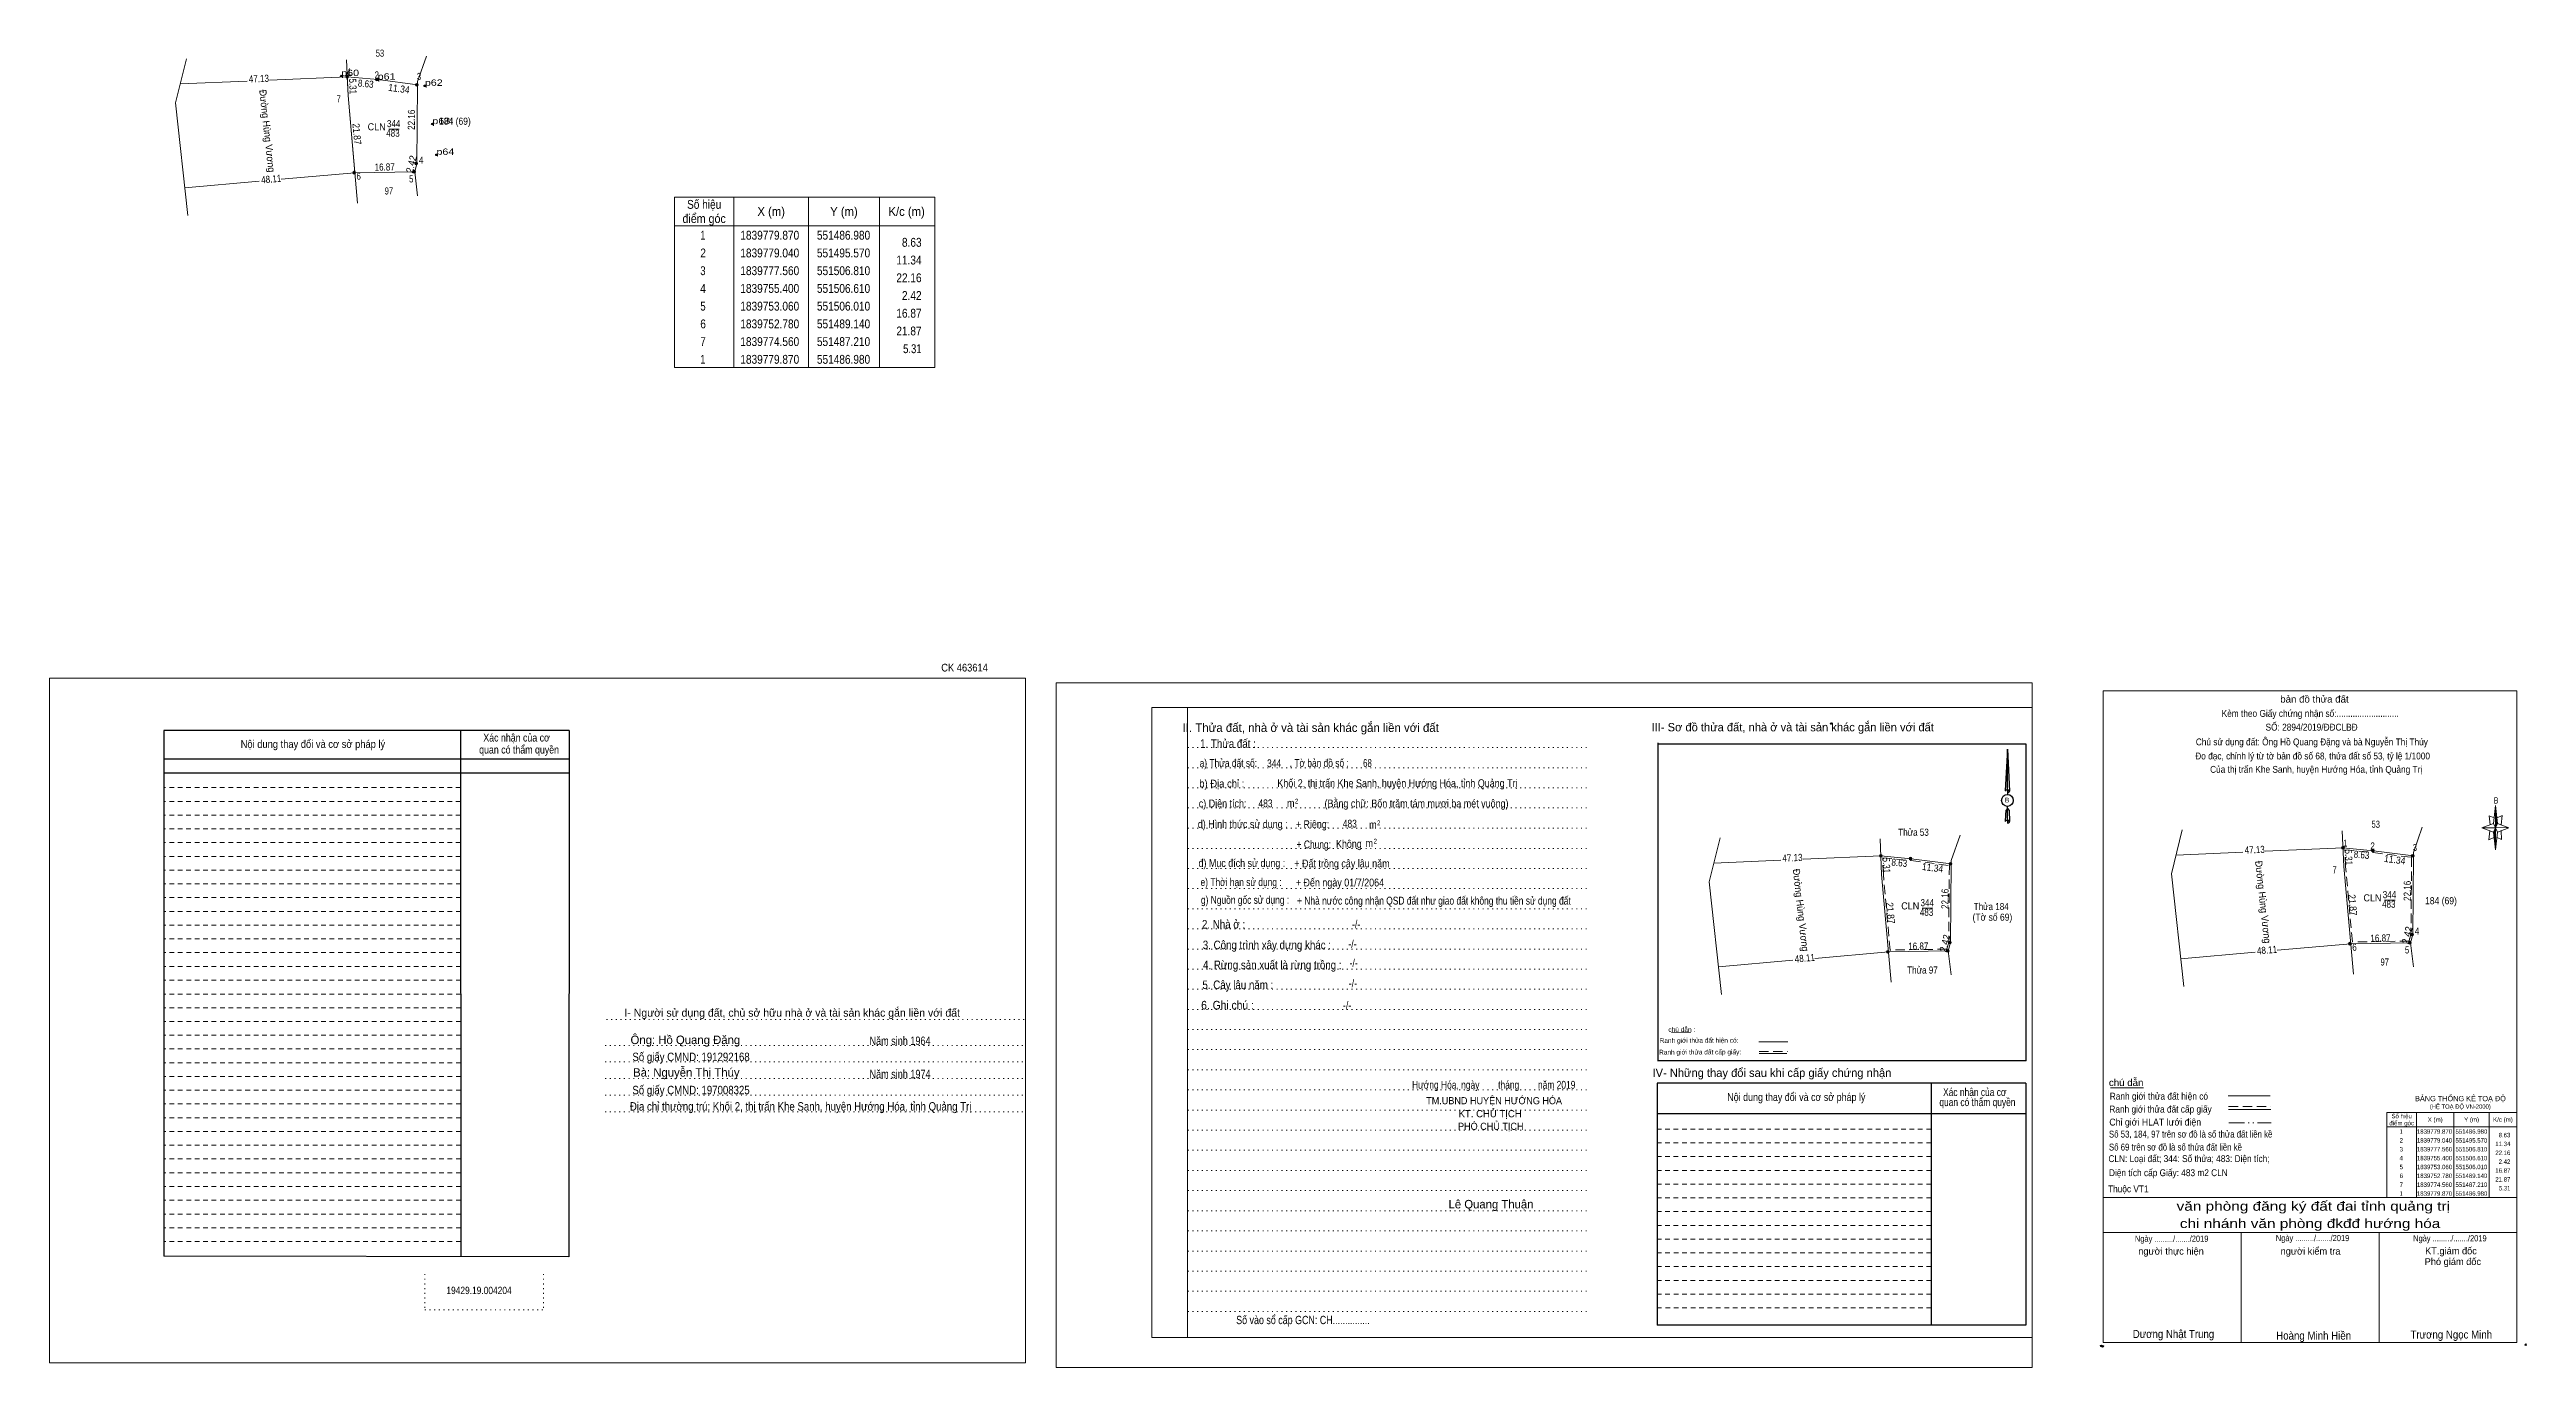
# Model space of a CAD drawing. Header units: metres. Extents: x 551018 to 552101, y 1839416 to 1840011.
# Drawn here: x 551403 to 552101, y 1839416 to 1839788 of the extents above; entities that cross this region are included whole.
import ezdxf
from ezdxf.enums import TextEntityAlignment as Align

# ---------------------------------------------------------------- set-up
doc = ezdxf.new("R2010")
doc.units = ezdxf.units.M
doc.header["$LTSCALE"] = 0.88
doc.header["$PDMODE"] = 32
doc.header["$PDSIZE"] = 0.44
for name, pattern in [('DASH_DOUBLE_DOT', [9.2, 5, -1.2, 0.3, -1.2, 0.3, -1.2]), ('DOTTED', [1.5, 0.3, -1.2]), ('MEDIUM_DASHED', [4.5, 3, -1.5]), ('SHORT_DASHED', [2.7, 1.5, -1.2])]:
    doc.linetypes.add(name, pattern=pattern)
for name, color, linetype, lineweight in [('1', 7, 'DOTTED', 13), ('17', 7, 'Continuous', 13), ('18', 7, 'Continuous', 25), ('2', 7, 'SHORT_DASHED', 13), ('28', 7, 'Continuous', 13), ('49', 7, 'Continuous', 13), ('5', 7, 'Continuous', 13), ('55', 7, 'Continuous', 13), ('6', 7, 'Continuous', 13), ('63', 7, 'Continuous', 13)]:
    doc.layers.add(name, color=color, linetype=linetype, lineweight=lineweight)
for name, color, linetype in [('10', 7, 'Continuous'), ('12', 7, 'Continuous'), ('40', 7, 'Continuous'), ('7', 7, 'Continuous'), ('9', 7, 'Continuous')]:
    doc.layers.add(name, color=color, linetype=linetype)

msp = doc.modelspace()

# ---------------------------------------------------------------- texts
at = {"layer": '1'}
for s, width, p in [('53', 0.8, (551496.205, 1839785.5)), ('CLN', 0.95, (551495.275, 1839764.74)), ('483', 0.85, (551499.87, 1839762.94)), ('344', 0.85, (551500.065, 1839765.64)), ('184 (69)', 0.9, (551517.34, 1839766.31)), ('97', 0.8, (551498.725, 1839746.65)), ('53', 0.8, (552058.905, 1839568.06)), ('CLN', 0.95, (552057.975, 1839547.3)), ('483', 0.85, (552062.57, 1839545.5)), ('344', 0.85, (552062.765, 1839548.2)), ('184 (69)', 0.9, (552077.29, 1839546.49)), ('97', 0.8, (552061.425, 1839529.21))]:
    msp.add_text(s, height=2, dxfattribs=dict(at, width=width)).set_placement(p, align=Align.CENTER)
for s, height, width, p in [('BẢNG THỐNG KÊ TOẠ ĐỘ ', 1.49, 0.95, (552069.98, 1839490.95)), ('(HỆ TOẠ ĐỘ VN-2000)', 1.205, 0.9, (552074.13, 1839488.85))]:
    msp.add_text(s, height=height, dxfattribs=dict(at, width=width)).set_placement(p)
at = {"layer": '10', "width": 0.95}
msp.add_text('PHÓ CHỦ TỊCH', height=2.011, dxfattribs=at).set_placement((551809.385, 1839482.87), align=Align.CENTER)
at = {"layer": '10'}
for s, height, p in [('KT. CHỦ TỊCH', 2.011, (551809.215, 1839486.42)), ('Lê Quang Thuận', 2.386, (551809.46, 1839460.72))]:
    msp.add_text(s, height=height, dxfattribs=at).set_placement(p, align=Align.CENTER)
at = {"layer": '12', "width": 1.25}
for s, p in [('p60', (551485.29, 1839780.04)), ('p61', (551495.57, 1839779.04)), ('p62', (551508.87, 1839777.29)), ('p63', (551510.98, 1839766.5)), ('p64', (551512.14, 1839757.82))]:
    msp.add_text(s, height=1.8, dxfattribs=at).set_placement(p)
at = {"layer": '18'}
msp.add_text('II. Thửa đất, nhà ở và tài sản khác gắn liền với đất', height=2.414, dxfattribs=at).set_placement((551758.625, 1839595.09), align=Align.CENTER)
for s, height, width, p in [('1. Thửa đất :', 2.414, 0.85, (551735.3, 1839590.58)), ('b) Địa chỉ : ', 2.212, 0.9, (551733.925, 1839579.42)), ('a) Thửa đất số:              , Tờ bản đồ số : ', 2.212, 0.8, (551748.665, 1839585.21)), ('344', 2.22, 0.8, (551748.295, 1839585.13)), ('Khối 2, thị trấn Khe Sanh, huyện Hướng Hóa, tỉnh Quảng Trị', 2.22, 0.85, (551783.085, 1839579.52)), ('68', 2.22, 0.75, (551774.62, 1839585.21)), ('c) Diện tích: ', 2.217, 0.85, (551734.135, 1839573.81)), ('483', 2.22, 0.8, (551745.88, 1839573.83)), (' m', 2.212, 0.85, (551752.655, 1839573.93)), ('2', 1.341, 0.75, (551754.65, 1839574.89)), ('(Bằng chữ: Bốn trăm tám mươi ba mét vuông)', 2.22, 0.85, (551788.455, 1839573.81)), ('B', 1.341, 0.9, (551954.965, 1839575.2)), ('d) Hình thức sử dụng :', 2.212, 0.85, (551739.45, 1839568)), ('+ Riêng: ', 2.212, 0.85, (551759.48, 1839567.95)), ('483', 2.22, 0.8, (551769.64, 1839568.12)), (' m', 2.212, 0.85, (551775.795, 1839567.83)), ('2', 1.341, 0.75, (551777.81, 1839568.79)), ('       + Chung:', 2.212, 0.8, (551757.195, 1839562.26)), ('Không', 2.212, 0.85, (551769.38, 1839562.41)), (' m', 2.212, 0.85, (551774.785, 1839562.62)), ('2', 1.341, 0.75, (551776.83, 1839563.61)), ('đ) Mục đích sử dụng :', 2.212, 0.85, (551739.225, 1839557.01)), ('e) Thời hạn sử dụng :', 2.212, 0.8, (551739, 1839551.63)), ('+ Đất trồng cây lâu năm', 2.22, 0.85, (551767.44, 1839556.88)), ('+ Đến ngày 01/7/2064', 2.22, 0.85, (551766.855, 1839551.51)), ('g) Nguồn gốc sử dụng :', 2.212, 0.8, (551740.11, 1839546.61)), ('+ Nhà nước công nhận QSD đất như giao đất không thu tiền sử dụng đất', 2.22, 0.8, (551793.36, 1839546.4)), ('2. Nhà ở :', 2.414, 0.85, (551734.04, 1839539.65)), ('3. Công trình xây dựng khác :', 2.414, 0.85, (551746.27, 1839533.82)), ('4. Rừng sản xuất là rừng trồng :', 2.414, 0.85, (551747.785, 1839528.18)), ('6. Ghi chú :', 2.414, 0.9, (551735.175, 1839516.83)), ('5. Cây lâu năm :', 2.414, 0.85, (551738.085, 1839522.57)), ('Hướng Hóa, ngày        tháng        năm 2019', 2.22, 0.8, (551810.225, 1839494.46)), ('TM.UBND HUYỆN HƯỚNG HÓA', 2.011, 0.95, (551810.325, 1839490.09)), ('19429.19.004204', 2.08, 0.85, (551524.14, 1839436.55)), ('Số vào sổ cấp GCN: CH...............', 2.346, 0.8, (551756.445, 1839428.08))]:
    msp.add_text(s, height=height, dxfattribs=dict(at, width=width)).set_placement(p, align=Align.CENTER)
at = {"layer": '2'}
for s, width, p in [('Nội dung thay đổi và cơ sở pháp lý', 0.9, (551477.305, 1839590.58)), ('Nội dung thay đổi và cơ sở pháp lý', 0.9, (551477.305, 1839590.58)), (' quan có thẩm quyền', 0.85, (551535.085, 1839589)), (' quan có thẩm quyền', 0.85, (551535.085, 1839589)), ('Xác nhận của cơ', 0.85, (551534.725, 1839592.38)), ('Xác nhận của cơ', 0.85, (551534.725, 1839592.38))]:
    msp.add_text(s, height=2.186, dxfattribs=dict(at, width=width)).set_placement(p, align=Align.CENTER)
at = {"layer": '28'}
for s, height, p in [('III- Sơ đồ thửa đất, nhà ở và tài sản khác gắn liền với đất', 2.346, (551894.52, 1839595.26)), ('I- Người sử dụng đất, chủ sở hữu nhà ở và tài sản khác gắn liền với đất', 2.216, (551612.435, 1839514.79)), ('IV- Những thay đổi sau khi cấp giấy chứng nhận', 2.346, (551888.655, 1839497.8))]:
    msp.add_text(s, height=height, dxfattribs=at).set_placement(p, align=Align.CENTER)
for s, height, width, p in [('Thửa 53', 2, 0.85, (551928.59, 1839565.79)), ('CLN', 2, 0.95, (551927.655, 1839545.03)), ('344', 2, 0.85, (551932.445, 1839545.93)), ('Thửa 184', 2, 0.85, (551950.49, 1839544.85)), ('-/-', 2.212, 0.85, (551771.43, 1839539.77)), ('483', 2, 0.85, (551932.25, 1839543.23)), (' (Tờ số 69)', 2, 0.9, (551950.485, 1839541.85)), ('-/-', 2.212, 0.85, (551770.4, 1839534.18)), ('-/-', 2.212, 0.85, (551770.52, 1839523.07)), ('-/-', 2.212, 0.85, (551770.73, 1839528.85)), ('Thửa 97', 2, 0.85, (551931.11, 1839526.94)), ('-/-', 2.212, 0.85, (551768.89, 1839516.9)), ('Số giấy CMND: 191292168', 2.39, 0.85, (551583.915, 1839502.26)), ('Năm sinh 1964', 2.39, 0.8, (551642.835, 1839506.78)), ('Năm sinh 1974', 2.39, 0.8, (551642.835, 1839497.42)), ('Địa chỉ thường trú: Khối 2, thị trấn Khe Sanh, huyện Hướng Hóa, tỉnh Quảng Trị', 2.39, 0.85, (551614.815, 1839488.29)), ('Số giấy CMND: 197008325', 2.39, 0.85, (551583.915, 1839492.9)), ('Nội dung thay đổi và cơ sở pháp lý', 2.212, 0.85, (551895.535, 1839491.01)), (' quan có thẩm quyền', 2.212, 0.8, (551946.265, 1839489.57)), ('Xác nhận của cơ', 2.212, 0.8, (551945.845, 1839492.4))]:
    msp.add_text(s, height=height, dxfattribs=dict(at, width=width)).set_placement(p, align=Align.CENTER)
for s, height, rotation, width, p in [('47.13', 2, 2.493, 0.85, (551894.4915, 1839558.6059)), ('Đường Hùng Vương', 2, 276.295, 0.95, (551895.8298, 1839544.7446)), ('5.31', 2, 272.48, 0.85, (551919.9643, 1839557.4233)), ('8.63', 2, 354.481, 0.85, (551924.4888, 1839557.1898)), ('11.34', 2, 352.499, 0.9, (551933.8245, 1839555.8031)), ('21.87', 2, 275.064, 0.9, (551921.0911, 1839543.9233)), ('22.16', 2, 89.483, 0.85, (551938.4462, 1839547.996)), ('48.11', 2, 5.068, 0.85, (551898.0117, 1839530.3047)), ('16.87', 2, 0.951, 0.85, (551929.9334, 1839533.6879)), ('2.42', 2, 75.619, 0.95, (551938.4009, 1839535.2416)), ('Ranh giới thửa đất hiện có:', 1.336, 0.135, 0.9, (551868.1134, 1839507.4222))]:
    msp.add_text(s, height=height, rotation=rotation, dxfattribs=dict(at, width=width)).set_placement(p, align=Align.CENTER)
msp.add_text('chú dẫn :', height=1.336, rotation=359.974, dxfattribs=at).set_placement((551863.2497, 1839510.4881), align=Align.CENTER)
at = {"layer": '40', "width": 0.9}
msp.add_text('CK 463614', height=2.181, dxfattribs=at).set_placement((551661.025, 1839612.13), align=Align.CENTER)
at = {"layer": '5'}
for s, height, width, p in [('bản đồ thửa đất', 1.944, 1.05, (552041.61, 1839603.37)), ('Kèm theo Giấy chứng nhận số:...........................', 1.944, 0.9, (552040.42, 1839599.34)), ('SỐ: 2894/2019/ĐĐCLBĐ', 1.94, 0.9, (552040.815, 1839595.46)), ('Đo đạc, chỉnh lý từ tờ bản đồ số 68, thửa đất số 53, tỷ lệ 1/1000 ', 1.94, 0.9, (552041.43, 1839587.33)), ('Chủ sử dụng đất: Ông Hồ Quang Đặng và bà Nguyễn Thị Thúy', 1.94, 0.9, (552040.885, 1839591.3)), ('Của thị trấn Khe Sanh, huyện Hướng Hóa, tỉnh Quảng Trị', 1.944, 0.9, (552042.105, 1839583.56)), ('B', 1.785, 0.85, (552092.815, 1839574.89)), ('văn phòng đăng ký đất đai tỉnh quảng trị', 2.592, 1.25, (552041.285, 1839460.06)), ('chi nhánh văn phòng đkđđ hướng hóa', 2.592, 1.25, (552040.38, 1839455.18)), ('Ngày ........./......./2019', 1.75, 0.9, (552001.355, 1839451.3)), ('Ngày ........./......./2019', 1.75, 0.9, (552041.075, 1839451.48)), ('Ngày ........./......./2019', 1.75, 0.9, (552079.795, 1839451.42)), ('Dương Nhật Trung', 2.26, 0.9, (552001.87, 1839424.18)), ('Hoàng Minh Hiền', 2.272, 0.9, (552041.39, 1839423.72)), ('Trương Ngọc Minh', 2.264, 0.9, (552080.195, 1839424.02))]:
    msp.add_text(s, height=height, dxfattribs=dict(at, width=width)).set_placement(p, align=Align.CENTER)
for s, p in [('người thực hiện', (552001.18, 1839447.69)), ('người kiểm tra', (552040.52, 1839447.7)), ('KT.giám đốc', (552080.11, 1839447.78)), ('Phó giám đốc', (552080.64, 1839444.74))]:
    msp.add_text(s, height=1.944, dxfattribs=at).set_placement(p, align=Align.CENTER)
at = {"layer": '55', "width": 0.9}
msp.add_text('Ranh giới thửa đất cấp giấy:', height=1.336, rotation=0.135, dxfattribs=at).set_placement((551868.4134, 1839504.133), align=Align.CENTER)
at = {"layer": '6'}
for s, height, width, p in [('chú dẫn', 1.944, 1.05, (551983.67, 1839495.23)), ('Ranh giới thửa đất hiện có ', 1.944, 0.9, (551983.92, 1839491.39)), ('Chỉ giới HLAT lưới điện', 1.944, 0.95, (551983.78, 1839484.09)), ('Ranh giới thửa đất cấp giấy', 1.944, 0.9, (551983.79, 1839487.74)), ('Số 53, 184, 97 trên sơ đồ là số thửa đất liền kề', 1.94, 0.85, (551983.68, 1839480.7)), ('Số 69 trên sơ đồ là số thửa đất liền kề', 1.94, 0.85, (551983.68, 1839477.04)), ('CLN: Loại đất; 344: Số thửa; 483: Diện tích;', 1.94, 0.9, (551983.53, 1839473.78)), ('Diện tích cấp Giấy: 483 m2 CLN', 1.94, 0.9, (551983.69, 1839469.81)), ('Thuộc VT1', 1.94, 0.9, (551983.43, 1839465.24))]:
    msp.add_text(s, height=height, dxfattribs=dict(at, width=width)).set_placement(p)
at = {"layer": '63'}
for s, rotation, width, p in [('47.13', 2.493, 0.85, (551462.1065, 1839778.3157)), ('5.31', 272.48, 0.85, (551487.5845, 1839777.1283)), ('8.63', 354.481, 0.85, (551492.1088, 1839776.8998)), ('11.34', 352.499, 0.9, (551501.4445, 1839775.5131)), ('Đường Hùng Vương', 276.295, 0.95, (551463.4498, 1839764.4546)), ('22.16', 89.483, 0.85, (551506.0662, 1839767.706)), ('21.87', 275.064, 0.9, (551488.7116, 1839763.6283)), ('2.42', 75.619, 0.95, (551506.0222, 1839754.9566)), ('48.11', 5.068, 0.85, (551465.6367, 1839750.0151)), ('16.87', 0.951, 0.85, (551497.5534, 1839753.3979)), ('47.13', 2.493, 0.85, (552024.8115, 1839560.8759)), ('5.31', 272.48, 0.85, (552050.2843, 1839559.6933)), ('8.63', 354.481, 0.85, (552054.8088, 1839559.4598)), ('11.34', 352.499, 0.9, (552064.1445, 1839558.0731)), ('Đường Hùng Vương', 276.295, 0.95, (552026.1498, 1839547.0146)), ('21.87', 275.064, 0.9, (552051.4111, 1839546.1933)), ('22.16', 89.483, 0.85, (552068.7662, 1839550.266)), ('2.42', 75.619, 0.95, (552068.7209, 1839537.5116)), ('48.11', 5.068, 0.85, (552028.3317, 1839532.5747)), ('16.87', 0.951, 0.85, (552060.2534, 1839535.9579))]:
    msp.add_text(s, height=2, rotation=rotation, dxfattribs=dict(at, width=width)).set_placement(p, align=Align.CENTER)
for s, height, width, p in [(' 1', 2, 0.75, (551488.2, 1839780.19)), (' 2', 2, 0.85, (551495.94, 1839779.36)), (' 3', 2, 0.8, (551507.82, 1839778.94)), (' 7', 2, 0.8, (551485.18, 1839772.64)), (' 4', 2, 0.85, (551508.47, 1839755.34)), (' 6', 2, 0.85, (551490.84, 1839750.81)), (' 5', 2, 0.8, (551505.62, 1839750.05)), ('11.34', 2.5, 0.85, (551648.91, 1839726.91)), ('8.63', 2.5, 0.85, (551648.91, 1839731.91)), ('22.16', 2.5, 0.85, (551648.91, 1839721.91)), ('16.87', 2.5, 0.85, (551648.91, 1839711.91)), ('2.42', 2.5, 0.85, (551648.91, 1839716.91)), ('21.87', 2.5, 0.85, (551648.91, 1839706.91)), ('5.31', 2.5, 0.8, (551648.91, 1839701.91)), (' 1', 2, 0.75, (552050.9, 1839562.75)), (' 2', 2, 0.85, (552058.64, 1839561.92)), (' 3', 2, 0.8, (552070.52, 1839561.5)), (' 7', 2, 0.8, (552047.88, 1839555.2)), (' 4', 2, 0.85, (552071.17, 1839537.9)), (' 6', 2, 0.85, (552053.54, 1839533.37)), (' 5', 2, 0.8, (552068.32, 1839532.61)), ('22.16', 1.25, 0.85, (552096.86, 1839475.78)), ('11.34', 1.25, 0.85, (552096.86, 1839478.28)), ('8.63', 1.25, 0.85, (552096.86, 1839480.78)), ('21.87', 1.25, 0.85, (552096.86, 1839468.28)), ('16.87', 1.25, 0.85, (552096.86, 1839470.78)), ('2.42', 1.25, 0.85, (552096.86, 1839473.28)), ('5.31', 1.25, 0.8, (552096.86, 1839465.78))]:
    msp.add_text(s, height=height, dxfattribs=dict(at, width=width)).set_placement(p, align=Align.RIGHT)
for s, height, width, p in [('Số hiệu', 2.5, 0.85, (551587.61, 1839742.61)), ('X (m)', 2.5, 0.95, (551606.51, 1839740.61)), ('Y (m)', 2.5, 0.95, (551627.02, 1839740.61)), ('K/c (m)', 2.5, 0.95, (551644.7, 1839740.61)), ('điểm góc', 2.5, 0.9, (551587.61, 1839738.61)), (' 1', 2.5, 0.75, (551586.91, 1839733.91)), ('1839779.870', 2.5, 0.85, (551606.11, 1839733.91)), ('551486.980', 2.5, 0.85, (551626.91, 1839733.91)), (' 2', 2.5, 0.85, (551586.92, 1839728.91)), ('1839779.040', 2.5, 0.85, (551606.11, 1839728.91)), ('551495.570', 2.5, 0.85, (551626.91, 1839728.91)), (' 4', 2.5, 0.85, (551586.91, 1839718.91)), (' 3', 2.5, 0.8, (551586.9, 1839723.91)), ('1839777.560', 2.5, 0.85, (551606.11, 1839723.91)), ('1839755.400', 2.5, 0.85, (551606.11, 1839718.91)), ('551506.810', 2.5, 0.85, (551626.91, 1839723.91)), ('551506.610', 2.5, 0.85, (551626.91, 1839718.91)), (' 5', 2.5, 0.8, (551586.92, 1839713.91)), ('1839753.060', 2.5, 0.85, (551606.11, 1839713.91)), ('551506.010', 2.5, 0.85, (551626.91, 1839713.91)), (' 6', 2.5, 0.85, (551586.92, 1839708.91)), ('1839752.780', 2.5, 0.85, (551606.11, 1839708.91)), ('551489.140', 2.5, 0.85, (551626.91, 1839708.91)), (' 7', 2.5, 0.8, (551586.92, 1839703.91)), (' 1', 2.5, 0.75, (551586.91, 1839698.91)), ('1839774.560', 2.5, 0.85, (551606.11, 1839703.91)), ('1839779.870', 2.5, 0.85, (551606.11, 1839698.91)), ('551487.210', 2.5, 0.85, (551626.91, 1839703.91)), ('551486.980', 2.5, 0.85, (551626.91, 1839698.91)), ('điểm góc', 1.25, 0.9, (552066.21, 1839484.14)), ('Số hiệu', 1.25, 0.85, (552066.21, 1839486.14)), ('X (m)', 1.25, 0.95, (552075.66, 1839485.14)), ('Y (m)', 1.25, 0.95, (552085.915, 1839485.14)), ('K/c (m)', 1.25, 0.95, (552094.755, 1839485.14)), (' 3', 1.25, 0.8, (552065.855, 1839476.78)), (' 2', 1.25, 0.85, (552065.865, 1839479.28)), (' 1', 1.25, 0.75, (552065.86, 1839481.78)), ('1839779.870', 1.25, 0.85, (552075.46, 1839481.78)), ('1839779.040', 1.25, 0.85, (552075.46, 1839479.28)), ('1839777.560', 1.25, 0.85, (552075.46, 1839476.78)), ('551486.980', 1.25, 0.85, (552085.86, 1839481.78)), ('551495.570', 1.25, 0.85, (552085.86, 1839479.28)), ('551506.810', 1.25, 0.85, (552085.86, 1839476.78)), (' 4', 1.25, 0.85, (552065.86, 1839474.28)), (' 5', 1.25, 0.8, (552065.865, 1839471.78)), (' 6', 1.25, 0.85, (552065.865, 1839469.28)), ('1839755.400', 1.25, 0.85, (552075.46, 1839474.28)), ('1839753.060', 1.25, 0.85, (552075.46, 1839471.78)), ('1839752.780', 1.25, 0.85, (552075.46, 1839469.28)), ('551506.610', 1.25, 0.85, (552085.86, 1839474.28)), ('551506.010', 1.25, 0.85, (552085.86, 1839471.78)), ('551489.140', 1.25, 0.85, (552085.86, 1839469.28)), (' 7', 1.25, 0.8, (552065.865, 1839466.78)), (' 1', 1.25, 0.75, (552065.86, 1839464.28)), ('1839774.560', 1.25, 0.85, (552075.46, 1839466.78)), ('1839779.870', 1.25, 0.85, (552075.46, 1839464.28)), ('551487.210', 1.25, 0.85, (552085.86, 1839466.78)), ('551486.980', 1.25, 0.85, (552085.86, 1839464.28))]:
    msp.add_text(s, height=height, dxfattribs=dict(at, width=width)).set_placement(p, align=Align.CENTER)
at = {"layer": '9'}
for s, p in [('Ông: Hồ Quang Đặng', (551582.32, 1839507.06)), ('Bà: Nguyễn Thị Thúy', (551582.59, 1839497.87))]:
    msp.add_text(s, height=2.39, dxfattribs=at).set_placement(p, align=Align.CENTER)

# ---------------------------------------------------------------- hatches: boundary and pattern name
at = {"layer": '28'}
for points in [[(551487.38, 1839779.87, 1), (551486.58, 1839779.87, 1)], [(551495.7667, 1839779.0616, 1), (551494.9667, 1839779.0616, 1)], [(551507.0067, 1839777.5816, 1), (551506.2067, 1839777.5816, 1)], [(551506.8067, 1839755.4216, 1), (551506.0067, 1839755.4216, 1)], [(551489.3367, 1839752.8016, 1), (551488.5367, 1839752.8016, 1)], [(551506.2067, 1839753.0816, 1), (551505.4067, 1839753.0816, 1)], [(551919.76, 1839560.16, 1), (551918.96, 1839560.16, 1)], [(552050.08, 1839562.43, 1), (552049.28, 1839562.43, 1)], [(552058.4667, 1839561.6216, 1), (552057.6667, 1839561.6216, 1)], [(552069.7067, 1839560.1416, 1), (552068.9067, 1839560.1416, 1)], [(551928.1467, 1839559.3516, 1), (551927.3467, 1839559.3516, 1)], [(551939.3867, 1839557.8716, 1), (551938.5867, 1839557.8716, 1)], [(551921.7167, 1839533.0916, 1), (551920.9167, 1839533.0916, 1)], [(551938.5867, 1839533.3716, 1), (551937.7867, 1839533.3716, 1)], [(551939.1867, 1839535.7116, 1), (551938.3867, 1839535.7116, 1)], [(552052.0367, 1839535.3616, 1), (552051.2367, 1839535.3616, 1)], [(552068.9067, 1839535.6416, 1), (552068.1067, 1839535.6416, 1)], [(552069.5067, 1839537.9816, 1), (552068.7067, 1839537.9816, 1)]]:
    msp.add_hatch(color=256, dxfattribs=at).paths.add_polyline_path(points)
at = {"layer": '5'}
for points in [[(552092.7, 1839574.37), (552093.22, 1839569.31), (552092.7, 1839568.02)], [(552092.7, 1839568.02), (552092.7, 1839561.8), (552092.05, 1839566.86)]]:
    msp.add_hatch(color=256, dxfattribs=at).paths.add_polyline_path(points)

# ---------------------------------------------------------------- linework, layer by layer
at = {"layer": '1', "linetype": 'Continuous'}
for p, q in [((551713.83, 1839601.96), (551961.99, 1839601.96)), ((551713.83, 1839601.96), (551713.83, 1839424.29)), ((551961.99, 1839601.96), (551961.99, 1839422.77)), ((551713.83, 1839424.29), (551961.99, 1839424.29))]:
    msp.add_line(p, q, dxfattribs=at)
at = {"layer": '1'}
for p, q in [((551723.89, 1839601.96), (551723.89, 1839424.29)), ((551723.89, 1839601.96), (551723.89, 1839424.29)), ((551723.96, 1839590.68), (551837.33, 1839590.68)), ((551723.96, 1839584.99), (551837.33, 1839584.99)), ((551723.96, 1839579.3), (551837.33, 1839579.3)), ((551723.96, 1839573.64), (551837.33, 1839573.64)), ((551723.96, 1839567.95), (551837.33, 1839567.95)), ((551723.96, 1839562.26), (551837.33, 1839562.26)), ((551723.96, 1839556.57), (551837.33, 1839556.57)), ((551723.96, 1839550.93), (551837.33, 1839550.93)), ((551723.96, 1839545.2), (551837.33, 1839545.2)), ((551723.96, 1839539.56), (551837.33, 1839539.56)), ((551723.96, 1839533.87), (551837.33, 1839533.87)), ((551723.96, 1839528.18), (551837.33, 1839528.18)), ((551723.96, 1839522.52), (551837.33, 1839522.52)), ((551560.09, 1839513.95), (551678.17, 1839513.95)), ((551723.96, 1839516.85), (551837.33, 1839516.85)), ((551559.73, 1839506.7), (551677.76, 1839506.7)), ((551723.96, 1839511.17), (551837.33, 1839511.17)), ((551723.96, 1839505.5), (551837.33, 1839505.5)), ((551559.73, 1839502.02), (551677.76, 1839502.02)), ((551723.96, 1839499.79), (551837.33, 1839499.79)), ((551559.73, 1839497.34), (551677.76, 1839497.34)), ((551559.73, 1839492.66), (551677.76, 1839492.66)), ((551723.96, 1839494.13), (551837.33, 1839494.13)), ((551559.73, 1839487.93), (551677.76, 1839487.93)), ((551723.96, 1839488.46), (551837.33, 1839488.46)), ((551723.96, 1839482.77), (551837.33, 1839482.77)), ((551723.96, 1839477.11), (551837.33, 1839477.11)), ((551723.96, 1839471.42), (551837.33, 1839471.42)), ((551723.96, 1839465.73), (551837.33, 1839465.73)), ((551723.96, 1839460.05), (551837.33, 1839460.05)), ((551723.96, 1839454.36), (551837.33, 1839454.36)), ((551723.96, 1839448.67), (551837.33, 1839448.67)), ((551508.85, 1839442.21), (551508.85, 1839432.11)), ((551542.35, 1839442.21), (551542.35, 1839432.11)), ((551723.96, 1839443.03), (551837.33, 1839443.03)), ((551723.96, 1839437.34), (551837.33, 1839437.34)), ((551508.85, 1839432.11), (551542.35, 1839432.11)), ((551723.96, 1839431.65), (551837.33, 1839431.65))]:
    msp.add_line(p, q, dxfattribs=at)
at = {"layer": '1', "linetype": 'Continuous'}
for points in [[(551441.65, 1839784.94), (551438.57, 1839772.51), (551442.08, 1839740.71)], [(552004.35, 1839567.5), (552001.27, 1839555.07), (552004.78, 1839523.27)]]:
    msp.add_lwpolyline(points, dxfattribs=at)
for points in [[(551486.98, 1839779.87), (551495.57, 1839779.04), (551506.81, 1839777.56), (551506.61, 1839755.4), (551506.01, 1839753.06), (551489.14, 1839752.78), (551487.21, 1839774.56)], [(551403.05, 1839417.18), (551678.17, 1839417.18), (551678.17, 1839610.26), (551403.05, 1839610.26)], [(551403.05, 1839610.26), (551678.17, 1839610.26), (551678.17, 1839417.18), (551403.05, 1839417.18)], [(551403.05, 1839417.18), (551678.17, 1839417.18), (551678.17, 1839610.26), (551403.05, 1839610.26)], [(551686.88, 1839415.86), (551961.99, 1839415.86), (551961.99, 1839608.92), (551686.88, 1839608.92)], [(551723.89, 1839601.96), (551961.99, 1839601.96), (551961.99, 1839424.29), (551723.89, 1839424.29)]]:
    msp.add_lwpolyline(points, close=True, dxfattribs=at)
at = {"layer": '1', "linetype": 'MEDIUM_DASHED'}
msp.add_lwpolyline([(552050.2, 1839561.88), (552058.21, 1839561.1), (552069.01, 1839559.68), (552068.81, 1839538.03), (552068.32, 1839536.11), (552052.3, 1839535.85), (552050.41, 1839557.15)], close=True, dxfattribs=at)
at = {"layer": '17'}
msp.add_line((551984.07, 1839494.7), (551993.45, 1839494.7), dxfattribs=at)
at = {"layer": '18'}
for p, q in [((551955.03, 1839590.27), (551955.68, 1839578.41)), ((551955.03, 1839590.27), (551955.68, 1839578.41)), ((551955.03, 1839590.27), (551955.68, 1839578.41)), ((551954.53, 1839580.29), (551954.43, 1839578.46)), ((551955.03, 1839578.82), (551955.03, 1839578.34)), ((551955.03, 1839578.34), (551955.03, 1839578.03)), ((551955.03, 1839578.03), (551955.03, 1839577.55)), ((551955.03, 1839578.03), (551955.03, 1839577.55)), ((551955.03, 1839578.03), (551955.03, 1839577.55)), ((551955.68, 1839578.41), (551955.68, 1839578.46)), ((551955.03, 1839573.54), (551955.03, 1839574.09)), ((551955.03, 1839573.54), (551955.03, 1839574.09)), ((551955.03, 1839573.54), (551955.03, 1839574.09)), ((551955.03, 1839573.54), (551955.53, 1839572.92)), ((551955.03, 1839573.54), (551955.53, 1839572.92)), ((551955.03, 1839573.54), (551955.53, 1839572.92)), ((551955.03, 1839570.21), (551955.03, 1839569.77)), ((551955.03, 1839569.77), (551955.03, 1839569.41)), ((551955.53, 1839572.92), (551955.68, 1839569.8)), ((551955.53, 1839572.92), (551955.68, 1839569.8)), ((551955.53, 1839572.92), (551955.68, 1839569.8)), ((551955.68, 1839569.8), (551955.68, 1839569.85))]:
    msp.add_line(p, q, dxfattribs=at)
for points in [[(551955.03, 1839578.82), (551955.03, 1839590.27), (551954.53, 1839580.29)], [(551955.03, 1839570.21), (551955.03, 1839573.54), (551954.6, 1839572.92), (551954.53, 1839571.67), (551954.43, 1839569.85)]]:
    msp.add_lwpolyline(points, dxfattribs=at)
msp.add_ellipse((551955.0568, 1839575.789), major_axis=(0, 1.6866), ratio=0.983453, dxfattribs=at)
for centre, start_param, end_param in [((551955.0574, 1839578.388), 1.57079633, 3.07445202), ((551955.0574, 1839578.388), 0.06714063, 1.57079633), ((551955.0574, 1839578.388), 4.71238898, 6.28318531), ((551955.0574, 1839569.7796), 2.49106941, 3.07427841), ((551955.0574, 1839569.7796), 1.57079633, 2.49106941), ((551955.0574, 1839569.7796), 0.06714063, 1.57079633), ((551955.0574, 1839569.7796), 4.71238898, 6.28318531)]:
    msp.add_ellipse(centre, major_axis=(0.6081, 0), ratio=0.655448, start_param=start_param, end_param=end_param, dxfattribs=at)
at = {"layer": '2', "linetype": 'Continuous'}
for p, q in [((551438.57, 1839772.51), (551441.65, 1839784.94)), ((552001.27, 1839555.07), (552004.35, 1839567.5))]:
    msp.add_line(p, q, dxfattribs=at)
at = {"layer": '2', "linetype": 'Continuous', "lineweight": 25}
for p, q in [((551549.55, 1839595.45), (551435.24, 1839595.45)), ((551435.24, 1839595.45), (551435.24, 1839447.28)), ((551518.95, 1839595.45), (551518.97, 1839447.18)), ((551549.55, 1839587.37), (551435.38, 1839587.37)), ((551549.55, 1839583.5), (551435.38, 1839583.5))]:
    msp.add_line(p, q, dxfattribs=at)
at = {"layer": '2'}
for p, q in [((551518.95, 1839579.37), (551435.19, 1839579.37)), ((551518.95, 1839575.49), (551435.19, 1839575.49)), ((551518.95, 1839575.49), (551435.24, 1839575.49)), ((551518.95, 1839571.6), (551435.24, 1839571.6)), ((551518.95, 1839567.73), (551435.24, 1839567.73)), ((551518.95, 1839563.87), (551435.24, 1839563.87)), ((551518.95, 1839559.96), (551435.24, 1839559.96)), ((551518.95, 1839556.12), (551435.24, 1839556.12)), ((551518.97, 1839552.23), (551435.24, 1839552.23)), ((551518.97, 1839548.37), (551435.24, 1839548.37)), ((551518.97, 1839544.45), (551435.24, 1839544.45)), ((551518.97, 1839540.59), (551435.24, 1839540.59)), ((551518.97, 1839536.73), (551435.24, 1839536.73)), ((551518.97, 1839532.84), (551435.24, 1839532.84)), ((551518.97, 1839528.93), (551435.24, 1839528.93)), ((551518.97, 1839525.06), (551435.24, 1839525.06)), ((551518.97, 1839521.17), (551435.24, 1839521.17)), ((551518.97, 1839517.31), (551435.24, 1839517.31)), ((551518.97, 1839513.47), (551435.24, 1839513.47)), ((551518.97, 1839509.56), (551435.24, 1839509.56)), ((551518.97, 1839505.72), (551435.24, 1839505.72)), ((551518.97, 1839501.81), (551435.24, 1839501.81)), ((551518.97, 1839497.89), (551435.24, 1839497.89)), ((551518.97, 1839494.05), (551435.24, 1839494.05)), ((551518.97, 1839490.19), (551435.24, 1839490.19)), ((551518.97, 1839486.28), (551435.24, 1839486.28)), ((551518.97, 1839482.41), (551435.24, 1839482.41)), ((551518.97, 1839478.53), (551435.24, 1839478.53)), ((551933.53, 1839479.2), (551856.34, 1839479.2)), ((551518.97, 1839474.66), (551435.24, 1839474.66)), ((551518.97, 1839470.75), (551435.24, 1839470.75)), ((551933.53, 1839475.36), (551856.34, 1839475.36)), ((551933.53, 1839471.45), (551856.34, 1839471.45)), ((551518.97, 1839466.91), (551435.24, 1839466.91)), ((551518.97, 1839463.05), (551435.24, 1839463.05)), ((551933.53, 1839467.56), (551856.34, 1839467.56)), ((551933.53, 1839463.69), (551856.34, 1839463.69)), ((551518.97, 1839459.13), (551435.24, 1839459.13)), ((551933.53, 1839459.83), (551856.34, 1839459.83)), ((551933.53, 1839455.94), (551856.34, 1839455.94)), ((551518.97, 1839455.25), (551435.24, 1839455.25)), ((551518.97, 1839451.41), (551435.24, 1839451.41)), ((551933.57, 1839452.05), (551856.34, 1839452.05)), ((551933.57, 1839448.17), (551856.34, 1839448.17)), ((551933.57, 1839444.3), (551856.34, 1839444.3)), ((551933.57, 1839440.41), (551856.34, 1839440.41)), ((551933.57, 1839436.55), (551856.34, 1839436.55)), ((551933.6, 1839432.71), (551856.34, 1839432.71))]:
    msp.add_line(p, q, dxfattribs=at)
at = {"layer": '2', "linetype": 'Continuous', "lineweight": 25}
msp.add_lwpolyline([(551549.55, 1839595.45), (551549.5, 1839447.09), (551435.24, 1839447.28)], dxfattribs=at)
at = {"layer": '28', "lineweight": 25}
for p, q in [((551856.53, 1839591.97), (551856.53, 1839502.62)), ((551960.36, 1839502.29), (551856.41, 1839502.29)), ((551933.53, 1839496), (551933.6, 1839427.79)), ((551960.29, 1839496), (551960.26, 1839427.79)), ((551960.26, 1839487.36), (551856.34, 1839487.36)), ((551960.26, 1839427.79), (551856.34, 1839427.79))]:
    msp.add_line(p, q, dxfattribs=at)
at = {"layer": '28'}
for p, q in [((552069.52, 1839561.09), (552072.03, 1839568.24)), ((551870.95, 1839552.8), (551874.03, 1839565.23)), ((551939.2, 1839558.82), (551941.71, 1839565.97)), ((552069.51, 1839560.12), (552069.52, 1839561.09)), ((551872.27, 1839558.11), (551891.15, 1839558.93)), ((551897.43, 1839559.21), (551919.36, 1839560.16)), ((551939.19, 1839557.85), (551939.2, 1839558.82)), ((551931.05, 1839545.4), (551934.03, 1839545.4)), ((551900.77, 1839531.23), (551921.52, 1839533.07)), ((551921.52, 1839533.07), (551938.39, 1839533.35)), ((551873.6, 1839528.82), (551894.56, 1839530.68)), ((551860.35, 1839510.35), (551865.8, 1839510.42)), ((551884.95, 1839507.71), (551893.13, 1839507.71))]:
    msp.add_line(p, q, dxfattribs=at)
at = {"layer": '28', "linetype": 'SHORT_DASHED'}
msp.add_line((551933.53, 1839483.09), (551856.34, 1839483.09), dxfattribs=at)
at = {"layer": '28'}
for points in [[(551506.81, 1839777.56), (551506.82, 1839778.53), (551509.33, 1839785.68)], [(551486.98, 1839779.87), (551495.57, 1839779.04), (551506.81, 1839777.56)], [(551874.03, 1839565.23), (551870.95, 1839552.8), (551874.46, 1839521)], [(551922.28, 1839524.49), (551919.59, 1839554.85), (551919.15, 1839564.95)], [(552049.68, 1839562.43), (552058.27, 1839561.6), (552069.51, 1839560.12)], [(551919.36, 1839560.16), (551927.95, 1839559.33), (551939.19, 1839557.85)], [(551939.19, 1839557.85), (551938.99, 1839535.69), (551938.39, 1839533.35), (551939.18, 1839526.57)]]:
    msp.add_lwpolyline(points, dxfattribs=at)
at = {"layer": '28', "lineweight": 25}
for points in [[(551960.36, 1839502.29), (551960.36, 1839591.66), (551856.41, 1839591.66)], [(551960.29, 1839496), (551856.34, 1839496), (551856.34, 1839427.79)]]:
    msp.add_lwpolyline(points, dxfattribs=at)
at = {"layer": '28', "linetype": 'MEDIUM_DASHED'}
msp.add_lwpolyline([(551919.88, 1839559.61), (551927.89, 1839558.83), (551938.69, 1839557.41), (551938.49, 1839535.76), (551938, 1839533.84), (551921.98, 1839533.58), (551920.09, 1839554.88)], close=True, dxfattribs=at)
at = {"layer": '28'}
for centre in [(551486.98, 1839779.87), (551495.3667, 1839779.0616), (551506.6067, 1839777.5816), (551506.4067, 1839755.4216), (551488.9367, 1839752.8016), (551505.8067, 1839753.0816), (551919.36, 1839560.16), (552049.68, 1839562.43), (552058.0667, 1839561.6216), (552069.3067, 1839560.1416), (551927.7467, 1839559.3516), (551938.9867, 1839557.8716), (551921.3167, 1839533.0916), (551938.1867, 1839533.3716), (551938.7867, 1839535.7116), (552051.6367, 1839535.3616), (552068.5067, 1839535.6416), (552069.1067, 1839537.9816)]:
    msp.add_circle(centre, 0.4, dxfattribs=at)
msp.add_point((551905.33, 1839597.45), dxfattribs=at)
at = {"layer": '49'}
for points in [[(551489.9, 1839744.2), (551487.21, 1839774.56), (551486.77, 1839784.66)], [(552052.6, 1839526.76), (552049.91, 1839557.12), (552049.47, 1839567.22)]]:
    msp.add_lwpolyline(points, dxfattribs=at)
at = {"layer": '5'}
for p, q in [((552092.05, 1839569.31), (552092.7, 1839574.37)), ((552092.05, 1839566.86), (552088.81, 1839568.02)), ((552093.22, 1839569.31), (552096.46, 1839568.02)), ((552094.26, 1839567.24), (552094.39, 1839564.78)), ((552093.22, 1839566.86), (552092.7, 1839561.8)), ((552094.39, 1839564.78), (552093.09, 1839565.3)), ((551982.07, 1839463.76), (552098.71, 1839463.76)), ((551982.07, 1839453.91), (552098.45, 1839453.91)), ((551982.07, 1839453.91), (552098.45, 1839453.91)), ((551982.07, 1839453.91), (552098.45, 1839453.91)), ((552020.95, 1839422.94), (552020.95, 1839453.91)), ((552059.83, 1839422.94), (552059.83, 1839453.91))]:
    msp.add_line(p, q, dxfattribs=at)
for points in [[(551982.07, 1839606.71), (552098.71, 1839606.71), (552098.71, 1839422.94), (551982.07, 1839422.94)], [(552092.7, 1839574.37), (552093.22, 1839569.31), (552092.7, 1839568.02)], [(552092.7, 1839568.02), (552088.81, 1839568.02), (552092.05, 1839569.31), (552093.22, 1839566.86), (552096.46, 1839568.02), (552092.7, 1839568.15)], [(552092.7, 1839568.02), (552092.7, 1839561.8), (552092.05, 1839566.86)]]:
    msp.add_lwpolyline(points, close=True, dxfattribs=at)
for points in [[(552092.7, 1839568.02), (552092.05, 1839569.31), (552088.81, 1839568.02)], [(552091.02, 1839567.24), (552090.76, 1839564.65), (552092.19, 1839565.3)], [(552092.32, 1839570.87), (552090.89, 1839571.38), (552091.15, 1839568.93)], [(552092.7, 1839568.02), (552093.22, 1839566.86), (552096.46, 1839568.02)], [(552093.09, 1839570.87), (552094.52, 1839571.52), (552094.26, 1839568.93)], [(552098.71, 1839422.94), (551982.07, 1839422.94), (551982.07, 1839453.91)]]:
    msp.add_lwpolyline(points, dxfattribs=at)
for p in [(551981.46, 1839421.94), (551981.97, 1839421.85)]:
    msp.add_point(p, dxfattribs=at)
at = {"layer": '55', "linetype": 'MEDIUM_DASHED'}
msp.add_line((551885.02, 1839504.97), (551893.06, 1839504.97), dxfattribs=at)
at = {"layer": '55'}
msp.add_line((551885.02, 1839504.37), (551892.87, 1839504.37), dxfattribs=at)
msp.add_line((551885.02, 1839504.37), (551892.87, 1839504.37), dxfattribs=at)
at = {"layer": '6'}
for p, q in [((552017.25, 1839492.44), (552029.09, 1839492.44)), ((552017.43, 1839488.64), (552029.28, 1839488.64))]:
    msp.add_line(p, q, dxfattribs=at)
at = {"layer": '6', "linetype": 'MEDIUM_DASHED'}
msp.add_line((552017.43, 1839489.45), (552029.36, 1839489.45), dxfattribs=at)
at = {"layer": '6'}
msp.add_point((552101.17, 1839422.29), dxfattribs=at)
at = {"layer": '63'}
for p, q in [((551439.89, 1839777.82), (551458.77, 1839778.64)), ((551465.05, 1839778.92), (551486.98, 1839779.87)), ((551498.67, 1839765.11), (551501.65, 1839765.11)), ((551441.22, 1839748.53), (551462.18, 1839750.39)), ((551468.39, 1839750.94), (551489.14, 1839752.78)), ((551489.14, 1839752.78), (551506.01, 1839753.06)), ((551596.01, 1839745.85), (551596.01, 1839697.85)), ((551617.01, 1839745.85), (551617.01, 1839697.85)), ((551637.01, 1839745.85), (551637.01, 1839697.85)), ((551579.21, 1839737.85), (551652.61, 1839737.85)), ((552002.59, 1839560.38), (552021.47, 1839561.2)), ((552027.75, 1839561.48), (552049.68, 1839562.43)), ((552061.37, 1839547.67), (552064.35, 1839547.67)), ((552003.92, 1839531.09), (552024.88, 1839532.95)), ((552031.09, 1839533.5), (552051.84, 1839535.34)), ((552051.84, 1839535.34), (552068.71, 1839535.62)), ((552062.01, 1839483.76), (552098.71, 1839483.76)), ((552070.41, 1839487.76), (552070.41, 1839463.76)), ((552080.91, 1839487.76), (552080.91, 1839463.76)), ((552090.91, 1839487.76), (552090.91, 1839463.76))]:
    msp.add_line(p, q, dxfattribs=at)
at = {"layer": '63', "linetype": 'DASH_DOUBLE_DOT'}
msp.add_line((552017.48, 1839484.86), (552029.4, 1839484.86), dxfattribs=at)
at = {"layer": '63'}
for points in [[(551506.81, 1839777.56), (551506.61, 1839755.4), (551506.01, 1839753.06), (551506.8, 1839746.28)], [(552069.51, 1839560.12), (552069.31, 1839537.96), (552068.71, 1839535.62), (552069.5, 1839528.84)]]:
    msp.add_lwpolyline(points, dxfattribs=at)
for points in [[(551579.21, 1839745.85), (551652.61, 1839745.85), (551652.61, 1839697.85), (551579.21, 1839697.85)], [(552062.01, 1839487.76), (552098.71, 1839487.76), (552098.71, 1839463.76), (552062.01, 1839463.76)]]:
    msp.add_lwpolyline(points, close=True, dxfattribs=at)
at = {"layer": '7'}
for p in [(551485.29, 1839780.05), (551495.57, 1839779.04), (551508.87, 1839777.29), (551510.98, 1839766.5), (551512.14, 1839757.83)]:
    msp.add_point(p, dxfattribs=at)

msp.set_redraw_order([(e.dxf.handle, doc.entitydb.next_handle()) for e in msp.query("TEXT MTEXT ATTDEF DIMENSION ARC_DIMENSION")])  # texts and dimensions are drawn at this point

doc.saveas('drawing.dxf')
